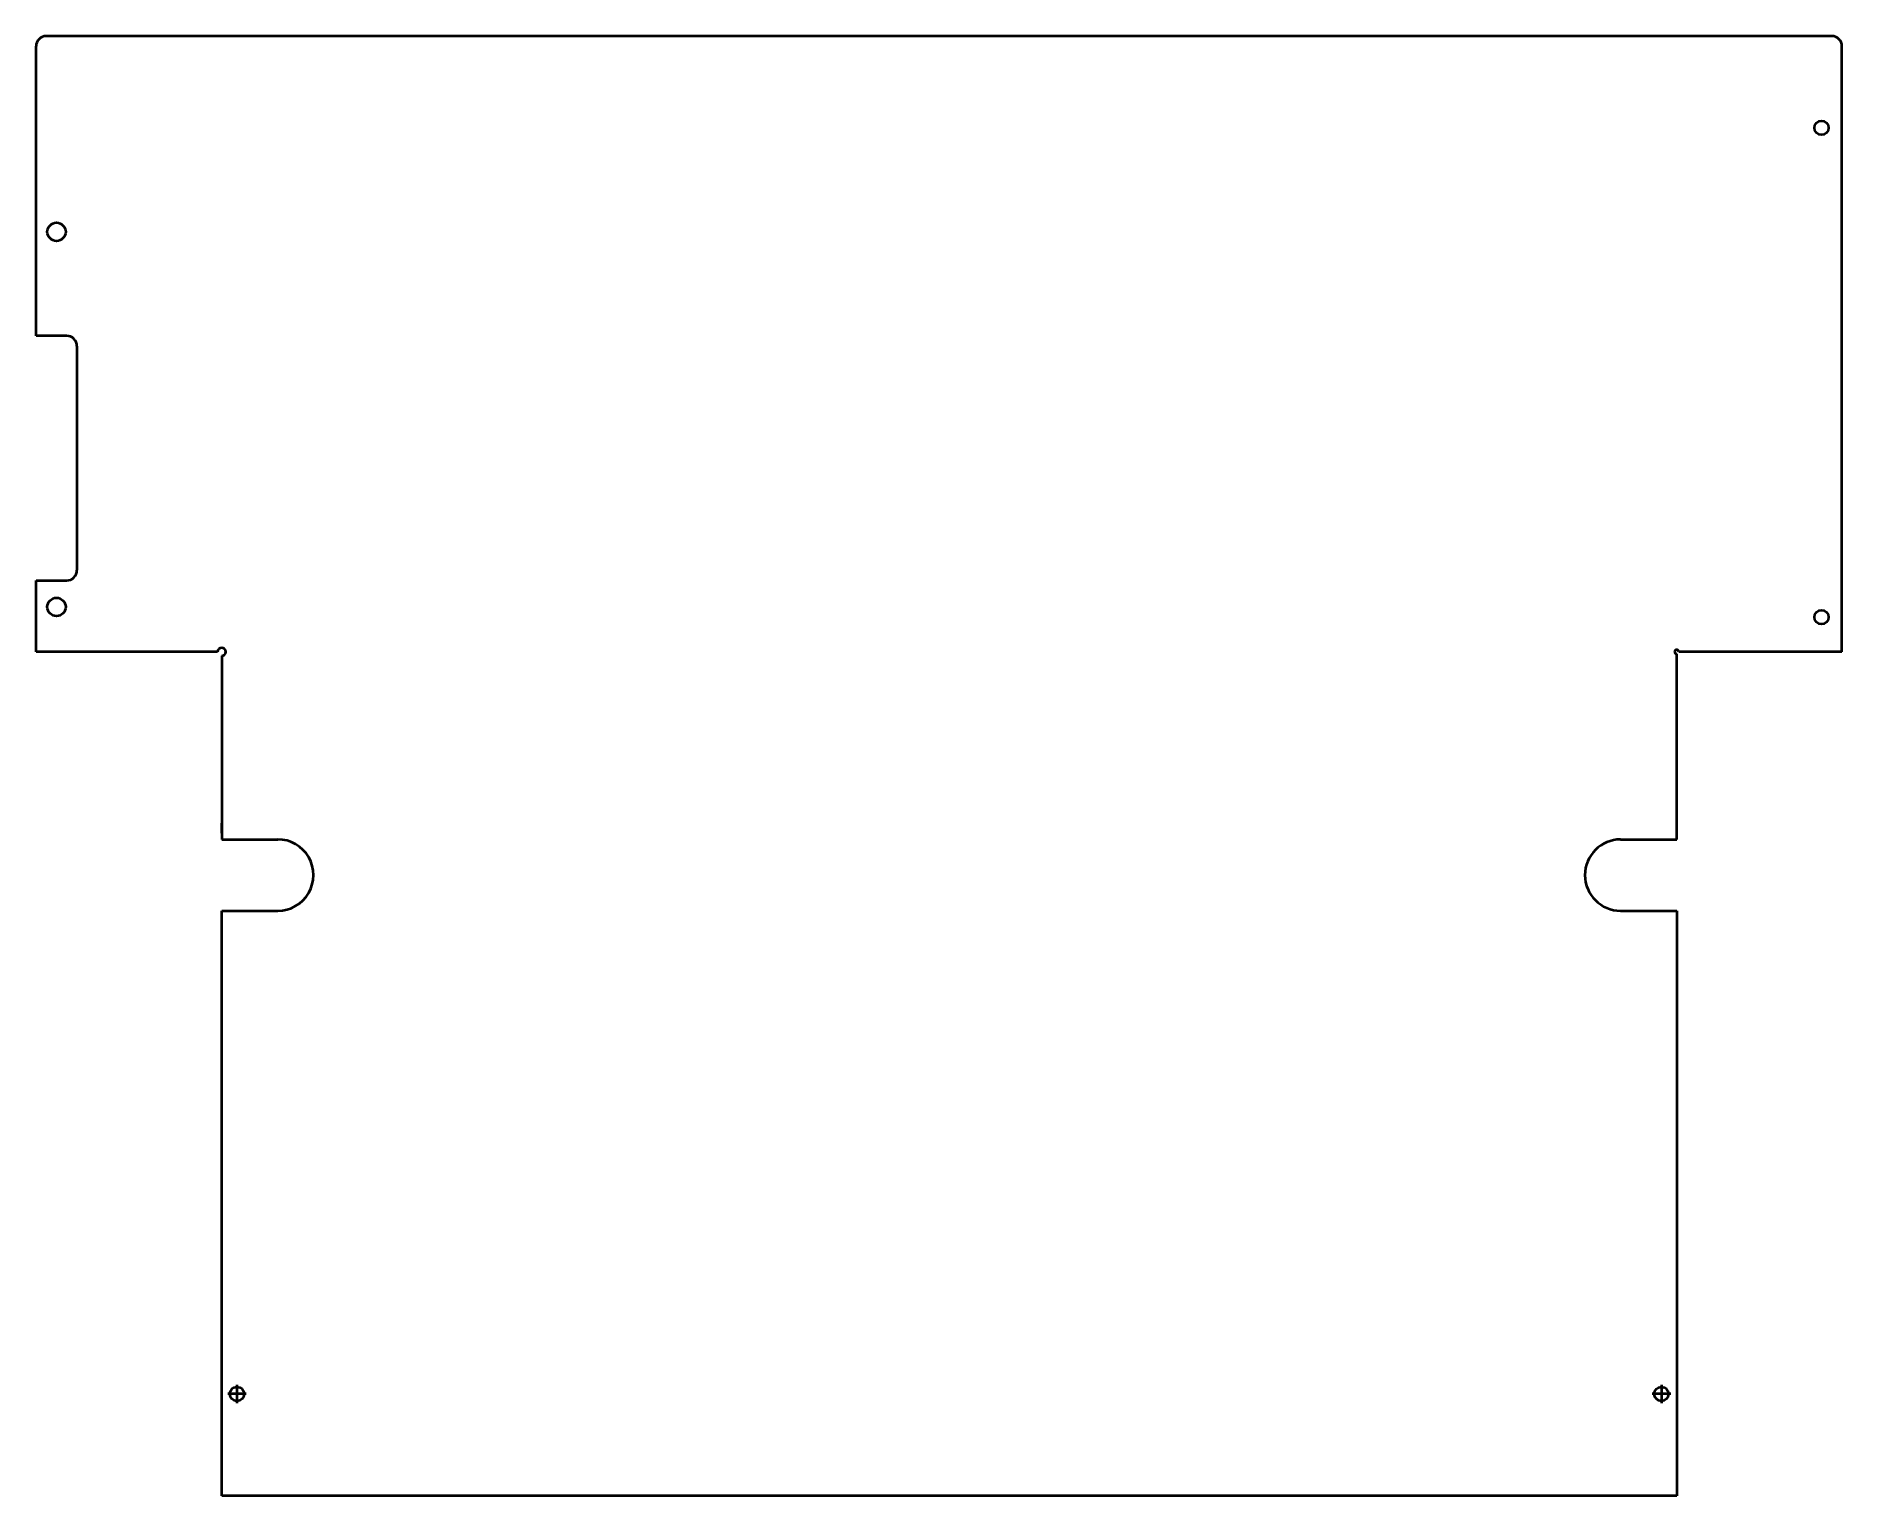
# Model space of a CAD drawing. Header units: inches. Extents: x -786 to 133009, y -39644 to 2522.
# Drawn here: x 207 to 1092, y 1618 to 2334 of the extents above; entities that cross this region are included whole.
import ezdxf
from ezdxf.enums import TextEntityAlignment as Align

# ---------------------------------------------------------------- set-up
doc = ezdxf.new("R2010")
doc.units = ezdxf.units.IN
doc.header["$MEASUREMENT"] = 0
doc.layers.add('标注线', color=3, linetype='Continuous', lineweight=25)
doc.styles.add('DIM', font='romans.shx', dxfattribs={"width": 0.8, "oblique": 20, "bigfont": 'bigfont.shx'})

# ---------------------------------------------------------------- blocks, each defined once
blk = doc.blocks.new('*T58')
at = {"color": 0, "linetype": 'ByBlock', "lineweight": -2, "transparency": 16777216}
for p, q in [((0, 0), (127, 0)), ((0, 0), (0, -78)), ((63.5, 0), (63.5, -78)), ((127, 0), (127, -78)), ((0, -39), (127, -39)), ((0, -78), (127, -78))]:
    blk.add_line(p, q, dxfattribs=at)
at = {"color": 0, "transparency": 16777216, "char_height": 10, "width": 60.5, "attachment_point": 5}
for s, insert in [('{\\fSimSun|b0|i0|c134|p2;料 厚}', (31.75, -19.5)), ('{\\fSimSun|b0|i0|c134|p2;件 数}', (95.25, -19.5))]:
    blk.add_mtext(s, dxfattribs=dict(at, insert=insert))
blk = doc.blocks.new('圆心打标')
at = {"layer": '标注线'}
for p, q in [((-2.5, 0), (2.5, 0)), ((0, 2.5), (0, -2.5))]:
    blk.add_line(p, q, dxfattribs=at)
blk = doc.blocks.new('拆图参数')
blk.add_blockref('*T58', (-63.5, 78))
at = {"layer": '标注线'}
blk.add_blockref('圆心打标', (67219.69, -21339.81), dxfattribs=at)
at = {"style": 'DIM', "width": 0.8}
blk.add_attdef('6', text='', height=10, dxfattribs=at).set_placement((-37.13, 18.91), align=Align.MIDDLE_LEFT)
blk.add_attdef('1', text='', height=10, dxfattribs=at).set_placement((36.65, 19.27), align=Align.MIDDLE_CENTER)

msp = doc.modelspace()

# ---------------------------------------------------------------- linework, layer by layer
at = {"color": 7, "lineweight": 35}
for p, q in [((206.57173, 2187.17552), (206.57173, 2329.17552)), ((1087.07173, 2334.17552), (211.57173, 2334.17552)), ((1092.07173, 2032.17552), (1092.07173, 2329.17552)), ((221.57173, 2187.17552), (206.57173, 2187.17552)), ((226.57173, 2182.17552), (226.57173, 2072.17552)), ((206.57173, 2032.17552), (206.57173, 2067.17552)), ((206.57173, 2067.17552), (221.57173, 2067.17552)), ((295.57173, 2032.17552), (206.57173, 2032.17552)), ((297.57173, 2030.17552), (297.57173, 1940.17552)), ((1011.07173, 1940.17552), (1011.07173, 2031.17552)), ((1092.07173, 2032.17552), (1012.07173, 2032.17552)), ((297.57173, 1943.17552), (297.57173, 1948.17552)), ((297.57173, 1940.17552), (325.07173, 1940.17552)), ((983.57173, 1940.17552), (1011.07173, 1940.17552)), ((297.57173, 1618.17552), (297.57173, 1905.17552)), ((297.57173, 1905.17552), (325.07173, 1905.17552)), ((983.57173, 1905.17552), (1011.07173, 1905.17552)), ((1011.07173, 1905.17552), (1011.07173, 1618.17552)), ((309.62178, 1668.17552), (300.52193, 1668.17552)), ((305.07173, 1672.72532), (305.07173, 1663.62571)), ((1008.12178, 1668.17552), (999.02193, 1668.17552)), ((1003.57173, 1672.72532), (1003.57173, 1663.62571)), ((1011.07173, 1618.17552), (297.57173, 1618.17552))]:
    msp.add_line(p, q, dxfattribs=at)
for centre, radius in [((1082.07173, 2289.17552), 3.5), ((216.57173, 2238.17552), 4.5), ((216.57173, 2054.17552), 4.5), ((1082.07173, 2049.17552), 3.5), ((305.07173, 1668.17552), 3.5), ((1003.57173, 1668.17552), 3.5)]:
    msp.add_circle(centre, radius, dxfattribs=at)
for centre, radius, start, end in [((211.57173, 2329.17552), 5, 89.9999975, 180), ((221.57173, 2329.17552), 5, 89.9999975, 90.82644355), ((1087.07173, 2329.17552), 5, 89.17355645, 90.0000025), ((1087.07173, 2329.17552), 5, 0, 90), ((221.57173, 2182.17552), 5, 359.99999499, 89.9999975), ((221.57173, 2072.17552), 5, 270.0000025, 359.99999499), ((297.57173, 2032.17552), 2, 270, 180), ((1011.07173, 2032.17552), 1, 0, 270), ((325.07173, 1922.67552), 17.5, 269.9999975, 90.0000025), ((983.57173, 1922.67552), 17.5, 90.0000025, 269.9999975)]:
    msp.add_arc(centre, radius, start, end, dxfattribs=at)

# ---------------------------------------------------------------- block references
at = {"xscale": 1.968503937007874, "yscale": 1.968503937007874, "zscale": 1.968503937007874}
msp.add_blockref('拆图参数', (682.26935, 2368.3576), dxfattribs=at).add_auto_attribs({'1': '1', '6': '2'})

doc.saveas('drawing.dxf')
